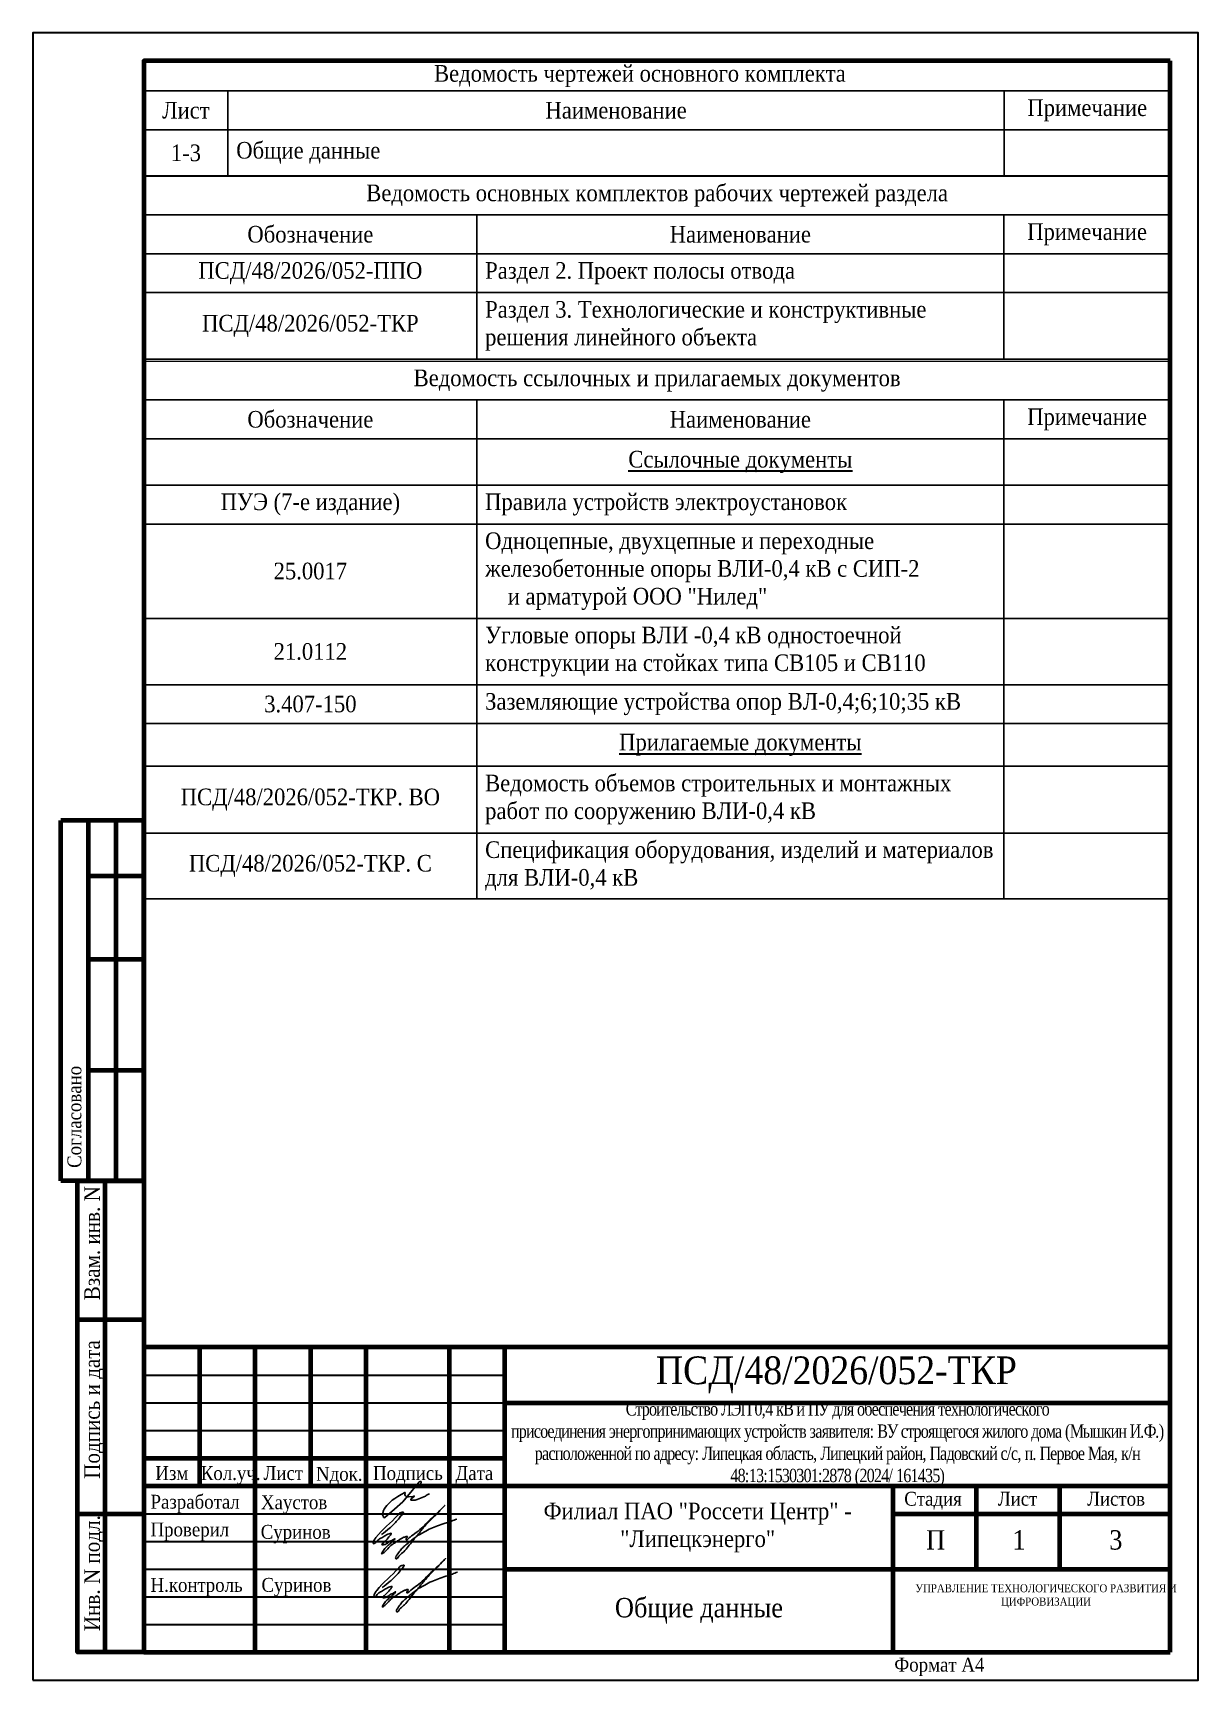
# Model space of a CAD drawing. Header units: millimetres. Extents: x 2174 to 9129, y 1758 to 2055.
# Drawn here: x 5953.7 to 6163.7, y 1758.4 to 2055.4 of the extents above; entities that cross this region are included whole.
import ezdxf

# ---------------------------------------------------------------- set-up
doc = ezdxf.new("R2010")
doc.units = ezdxf.units.MM
doc.layers.add('П', color=7, linetype='Continuous')
doc.layers.add('Чертеж', color=7, linetype='Continuous')
doc.styles.add('СПДС_BOLD', font='times.ttf', dxfattribs={"width": 0.8})
doc.styles.add('стиль1', font='times.ttf', dxfattribs={"width": 0.9, "height": 2})
doc.styles.add('стиль2', font='times.ttf', dxfattribs={"width": 0.9, "height": 2.5})

msp = doc.modelspace()

# ---------------------------------------------------------------- texts
at = {"layer": 'Чертеж', "lineweight": 25, "style": 'стиль1', "width": 0.9}
for s, height, p in [('Ведомость чертежей основного комплекта ', 3, (6025.991, 2046.611)), ('Изм', 2.5, (5975.756, 1794.472)), ('Кол.уч.', 2.5, (5983.953, 1794.472)), ('Лист', 2.5, (5995.276, 1794.472)), ('Подпись', 2.5, (6015, 1794.472)), ('Дата', 2.5, (6029.842, 1794.472)), ('Nдок.', 2.5, (6004.725, 1794.329)), ('Стадия', 2.5, (6110.75, 1789.84)), ('Лист', 2.5, (6127.623, 1789.84)), ('Листов', 2.5, (6143.721, 1789.84)), ('П', 3.5, (6114.7, 1781.925)), ('1', 3.5, (6130.249, 1781.925)), ('3', 3.5, (6147.692, 1781.925)), ('Формат А4', 2.5, (6108.964, 1759.927))]:
    msp.add_text(s, height=height, dxfattribs=at).set_placement(p)
at = {"layer": 'Чертеж', "lineweight": 25, "attachment_point": 5}
for s, insert, char_height, width, style in [('ПСД/48/2026/052-ТКР', (6098.508, 1813.442), 5, 119.88502, 'стиль2'), ('{\\T0.9;Строительство ЛЭП 0,4 кВ и ПУ для обеспечения технологического\\Pприсоединения энергопринимающих устройств заявителя: ВУ строящегося жилого дома (Мышкин И.Ф.) расположенной по адресу: Липецкая область, Липецкий район, Падовский с/с, п. Первое Мая, к/н 48:13:1530301:2878 (2024/ 161435)}', (6098.686, 1800.9), 2.4, 120.03319, 'СПДС_BOLD'), ('Филиал ПАО "Россети Центр" - "Липецкэнерго"', (6073.513, 1785.9, 0), 3, 70.37962, 'стиль1'), ('Общие данные', (6073.747, 1770.9), 3.5, 70.08803, 'стиль1'), ('{\\fTimes New Roman|b0|i0|c204|p16;\\H0.8x;УПРАВЛЕНИЕ ТЕХНОЛОГИЧЕСКОГО РАЗВИТИЯ И ЦИФРОВИЗАЦИИ}', (6136.299, 1773.521), 1.8, 54.19561, 'стиль2')]:
    msp.add_mtext(s, dxfattribs=dict(at, insert=insert, char_height=char_height, width=width, style=style))

# ---------------------------------------------------------------- blocks, each defined once
blk = doc.blocks.new('Штамп б')
at = {"lineweight": 70}
for points in [[(20, 0), (8, 0), (8, 85), (20, 85)], [(13, 0), (13, 85)], [(8, 60), (20, 60)], [(8, 25), (20, 25)]]:
    blk.add_lwpolyline(points, dxfattribs=at)
at = {"lineweight": 25, "style": 'стиль1', "width": 0.9}
for s, p in [('Взам. инв. N', (12.06, 63.49)), ('Подпись и дата', (12.06, 31.28)), ('Инв. N подл.', (12.06, 3.82))]:
    blk.add_text(s, height=2.8, rotation=90, dxfattribs=at).set_placement(p)
blk = doc.blocks.new('*T13')
at = {"layer": 'Defpoints', "color": 8, "linetype": 'ByBlock', "lineweight": 0, "transparency": 16777216}
for p, q in [((0, 0), (185, 0)), ((0, 0), (0, -7)), ((185, 0), (185, -7))]:
    blk.add_line(p, q, dxfattribs=at)
at = {"layer": 'Чертеж', "color": 0, "lineweight": -2, "transparency": 16777216}
for p, q in [((0, -7), (185, -7)), ((0, -7), (0, -14)), ((60, -7), (60, -14)), ((155, -7), (155, -14)), ((185, -7), (185, -14)), ((0, -14), (185, -14))]:
    blk.add_line(p, q, dxfattribs=at)
at = {"layer": 'Чертеж', "color": 0, "linetype": 'ByBlock', "lineweight": -2, "transparency": 16777216}
for p, q in [((0, -14), (0, -96.93)), ((60, -14), (60, -96.93)), ((155, -14), (155, -96.93)), ((185, -14), (185, -96.93)), ((0, -22.33), (185, -22.33)), ((0, -29.36), (185, -29.36)), ((0, -46.39), (185, -46.39)), ((0, -58.34), (185, -58.34)), ((0, -65.34), (185, -65.34)), ((0, -73.01), (185, -73.01)), ((0, -85.12), (185, -85.12)), ((0, -96.93), (185, -96.93))]:
    blk.add_line(p, q, dxfattribs=at)
at = {"layer": 'Чертеж', "color": 0, "lineweight": 30, "transparency": 16777216, "char_height": 3, "style": 'стиль1'}
for s, insert, width, attachment_point in [('Ведомость ссылочных и прилагаемых документов', (92.5, -5.5), 182, 8), ('Обозначение', (30, -10.5), 57, 5), ('Примечание', (170, -10.5), 27, 5), ('Наименование', (107.5, -10.5), 92, 5), ('{\\LСсылочные документы}', (107.5, -18.17), 92, 5), ('ПУЭ (7-е издание)', (30, -25.84), 57, 5), ('Правила устройств электроустановок', (61.5, -25.84), 92, 4), ('{\\C256;Одноцепные, двухцепные и переходные железобетонные опоры ВЛИ-0,4 кВ с СИП-2                  и арматурой ООО "Нилед"}', (61.5, -37.87), 92, 4), ('25.0017', (30, -37.87), 57, 5), ('{\\C256;Угловые опоры ВЛИ -0,4 кВ одностоечной конструкции на стойках типа СВ105 и СВ110}', (61.5, -52.37), 92, 4), ('21.0112', (30, -52.37), 57, 5), ('3.407-150', (30, -61.84), 57, 5), ('Заземляющие устройства опор ВЛ-0,4;6;10;35 кВ', (61.5, -61.84), 92, 4), ('{\\LПрилагаемые документы}', (107.5, -69.18), 92, 5), ('{\\C256;ПСД/48/2026/052-ТКР}. ВО', (30, -79.06), 57, 5), ('{\\C256;Ведомость объемов строительных и монтажных работ по сооружению ВЛИ-0,4 кВ}', (61.5, -79.06), 92, 4), ('{\\C256;ПСД/48/2026/052-ТКР}. С', (30, -91.02), 57, 5), ('{\\C256;Спецификация оборудования, изделий и материалов для ВЛИ-0,4 кВ}', (61.5, -91.02), 92, 4)]:
    blk.add_mtext(s, dxfattribs=dict(at, insert=insert, width=width, attachment_point=attachment_point))
blk = doc.blocks.new('*T14')
at = {"layer": 'Defpoints', "color": 8, "linetype": 'ByBlock', "lineweight": 0, "transparency": 16777216}
for p, q in [((0, 0), (185, 0)), ((0, 0), (0, -7.02)), ((185, 0), (185, -7.02))]:
    blk.add_line(p, q, dxfattribs=at)
at = {"layer": 'Чертеж', "color": 0, "lineweight": -2, "transparency": 16777216}
for p, q in [((0, -7.02), (185, -7.02)), ((0, -7.02), (0, -14.02)), ((60, -7.02), (60, -14.02)), ((155, -7.02), (155, -14.02)), ((185, -7.02), (185, -14.02)), ((0, -14.02), (185, -14.02)), ((0, -21.02), (155, -21.02)), ((0, -33.05), (155, -33.05))]:
    blk.add_line(p, q, dxfattribs=at)
at = {"layer": 'Чертеж', "color": 0, "linetype": 'ByBlock', "lineweight": -2, "transparency": 16777216}
for p, q in [((0, -14.02), (0, -33.05)), ((60, -14.02), (60, -33.05)), ((155, -14.02), (155, -33.05)), ((185, -14.02), (185, -33.05)), ((155, -21.02), (185, -21.02)), ((155, -33.05), (185, -33.05))]:
    blk.add_line(p, q, dxfattribs=at)
at = {"layer": 'Чертеж', "color": 0, "lineweight": 30, "transparency": 16777216, "char_height": 3, "style": 'стиль1'}
for s, insert, width, attachment_point in [('Ведомость основных комплектов рабочих чертежей раздела', (92.5, -5.52), 182, 8), ('Обозначение', (30, -10.52), 57, 5), ('Примечание', (170, -10.52), 27, 5), ('Наименование', (107.5, -10.52), 92, 5), ('{\\C256;ПСД/48/2026/052-ППО}', (30, -17.52), 57, 5), ('{\\W0.9;Раздел 2. Проект полосы отвода}', (61.5, -17.52), 92, 4), ('Раздел 3. Технологические и конструктивные решения линейного объекта ', (61.5, -27.03), 92, 4), ('{\\C256;ПСД/48/2026/052-ТКР}', (30, -27.03), 57, 5)]:
    blk.add_mtext(s, dxfattribs=dict(at, insert=insert, width=width, attachment_point=attachment_point))
blk = doc.blocks.new('*T15')
at = {"layer": 'Чертеж', "color": 0, "linetype": 'ByBlock', "lineweight": -2, "transparency": 16777216}
for p, q in [((0, 0), (185, 0)), ((0, 0), (0, -15.33)), ((15.14, 0), (15.14, -15.33)), ((155.07, 0), (155.07, -15.33)), ((185, 0), (185, -15.33)), ((0, -7), (185, -7)), ((0, -15.33), (185, -15.33))]:
    blk.add_line(p, q, dxfattribs=at)
at = {"layer": 'Чертеж', "color": 0, "lineweight": 30, "transparency": 16777216, "char_height": 3, "style": 'стиль1'}
for s, insert, width, attachment_point in [('Лист', (7.57, -3.5), 12.1433, 5), ('Наименование', (85.11, -3.5), 136.9236, 5), ('Примечание', (170.03, -3.5), 28.9331, 5), ('Общие данные ', (16.64, -11.17), 136.9236, 4)]:
    blk.add_mtext(s, dxfattribs=dict(at, insert=insert, width=width, attachment_point=attachment_point))
at = {"layer": 'Чертеж', "lineweight": 30, "transparency": 16777216, "insert": (7.57, -11.17), "char_height": 3, "width": 14.9433, "attachment_point": 5, "style": 'стиль1'}
blk.add_mtext('1-3', dxfattribs=at)
blk = doc.blocks.new('A$C7F1F469D')
at = {"color": 5, "lineweight": 25}
blk.add_spline([(-0.1, 1.78), (1.34, 2.93), (2.75, 4.33), (3.55, 5.31), (3.81, 5.64), (3.86, 5.8), (3.66, 5.81), (3.25, 5.7), (2.89, 5.36), (-1.09, 1.26), (-1.29, 0.98), (-1.47, 0.67), (-1.59, 0.28), (-1.54, 0.16), (-0.98, 0.55), (-0.42, 1.01), (0.34, 1.44), (1.08, 1.86), (1.69, 1.97), (1.62, 1.83), (1.26, 1.37), (0.56, 0.61), (0.16, 0.22), (0, 0), (0.24, -0.04), (0.82, 0.16), (1.44, 0.58), (2.18, 0.95), (2.33, 1.04), (1.93, 0.58), (1.28, 0.02), (0.64, -0.58), (0.1, -1.31), (-0.06, -1.68), (0.13, -1.59), (0.39, -1.41), (1.23, -0.56), (1.62, -0.16), (2.27, 0.27), (2.82, 0.65), (3.41, 1.04), (3.83, 1.25), (4.1, 1.35), (4.33, 1.44), (4.56, 1.45), (4.6, 1.35), (4.48, 1.19), (4.35, 0.92), (4.39, 0.82), (4.59, 0.91), (5.09, 1.34), (6.19, 2.18), (7.41, 3.21), (8.36, 4.22), (9.62, 5.31), (10.99, 6.68), (11.27, 6.98), (9.83, 5.51), (8.6, 4.26), (7.7, 3.28), (7.2, 2.7), (6.74, 2.12), (6.16, 1.41), (5.49, 0.62), (4.74, -0.34), (3.92, -1.29), (3.19, -1.94), (2.91, -2.31), (2.67, -2.58), (2.52, -2.55), (2.49, -2.26), (2.69, -1.9), (3.27, -1.11), (3.8, -0.52), (4.48, 0.07), (5.33, 0.79), (5.97, 1.29), (6.7, 1.77), (7.56, 2.21), (8.83, 2.91), (10.02, 3.35), (11.36, 3.83), (12.55, 4.24), (13.47, 4.57)], degree=3, dxfattribs=at)
blk = doc.blocks.new('Штамп фамилии')
at = {"layer": 'Чертеж', "color": 5, "lineweight": -2}
blk.add_lwpolyline([(47.47, 1.66), (47.54, 1.79), (47.62, 1.93), (47.66, 2.01), (47.7, 2.07), (47.73, 2.13), (47.76, 2.19), (47.76, 2.23), (47.76, 2.32), (47.74, 2.37), (47.71, 2.39), (47.66, 2.4), (47.61, 2.4), (47.56, 2.39), (47.52, 2.38), (47.44, 2.34), (47.38, 2.3), (47.33, 2.24), (47.26, 2.13), (45.27, -0.3), (44.41, -1.31), (42.95, -2.62), (41.21, -4.09), (41.09, -4.15), (41.01, -4.12), (40.97, -4.09), (40.93, -4.02), (40.86, -3.9), (40.8, -3.74), (40.79, -3.59), (40.79, -3.44), (40.82, -3.28), (40.86, -3.13), (40.9, -3.03), (40.96, -2.83), (41.05, -2.63), (41.29, -2.27), (41.56, -1.95), (42.15, -1.36), (42.5, -1), (42.96, -0.67), (43.54, -0.31), (44.11, 0.04), (44.76, 0.4), (44.84, 0.38), (44.86, 0.35), (44.86, 0.3), (44.81, -0.06), (44.88, -0.21), (44.95, -0.28), (45, -0.32), (45.11, -0.38), (45.27, -0.4), (45.46, -0.4), (46.3, -0.35), (46.39, -0.27), (46.46, -0.24), (46.48, -0.25), (46.48, -0.28), (46.47, -0.31), (46.46, -0.34), (46.44, -0.36), (46.39, -0.4), (46.28, -0.48), (45.92, -0.78), (45.89, -0.84), (45.87, -0.89), (45.87, -0.96), (45.9, -1), (46.03, -1.01), (46.17, -1), (46.59, -1), (46.68, -0.99), (46.84, -0.94), (47.03, -0.86), (48.5, -0.28), (48.66, -0.16), (48.81, -0.05), (48.96, 0.03), (49.07, 0.06), (49.21, 0.13)], dxfattribs=at)
at = {"layer": 'Чертеж', "color": 67, "lineweight": -2, "true_color": 0x727430}
for p in [(40.67, -8.99), (40.81, -18.55)]:
    blk.add_blockref('A$C7F1F469D', p, dxfattribs=at)
at = {"color": 7, "char_height": 2.5, "attachment_point": 4, "style": 'стиль1'}
for s, insert, width in [(' Разработал', (-1.9, -1.68), 17), ('Хаустов', (18.85, -1.78), 20), (' Проверил', (-1.9, -6.68), 17), (' Суринов', (17.96, -7.12), 20), (' Н.контроль', (-1.9, -16.68), 17), (' Суринов', (18.1, -16.68), 20)]:
    blk.add_mtext(s, dxfattribs=dict(at, insert=insert, width=width))
blk = doc.blocks.new('A$C31D65421')
blk.add_blockref('Штамп фамилии', (2.24, 18.43))
blk = doc.blocks.new('A$C5B0935FB')
at = {"lineweight": 70}
for p, q in [((20, 65), (5, 65)), ((5, 0), (5, 65)), ((10, 55), (10, 65)), ((15, 0), (15, 65)), ((20, 0), (20, 65)), ((10, 40), (10, 55)), ((10, 55), (20, 55)), ((10, 20), (10, 40)), ((10, 40), (20, 40)), ((10, 0), (10, 20)), ((10, 20), (20, 20)), ((10, 0), (5, 0)), ((15, 0), (10, 0)), ((20, 0), (15, 0)), ((15, 0), (15, 0))]:
    blk.add_line(p, q, dxfattribs=at)
at = {"lineweight": 25, "style": 'стиль1', "width": 0.9}
blk.add_text('Согласовано', height=2.5, rotation=90, dxfattribs=at).set_placement((8.72, 2.35))

# ---------------------------------------------------------------- linework, layer by layer
at = {"layer": 'П', "linetype": 'Continuous', "lineweight": 0}
msp.add_lwpolyline([(5953.703, 2055.4), (6163.703, 2055.4), (6163.703, 1758.4), (5953.703, 1758.4)], close=True, dxfattribs=at)
at = {"layer": 'П', "lineweight": 30}
msp.add_lwpolyline([(5953.703, 1758.4), (6163.703, 1758.4), (6163.703, 2055.4), (5953.703, 2055.4)], close=True, dxfattribs=at)
at = {"layer": 'Чертеж', "lineweight": 70}
for p, q in [((6158.703, 1763.4), (6158.703, 2050.4)), ((6158.703, 1818.4), (5973.703, 1818.4)), ((5973.703, 1818.4), (5973.703, 1763.4))]:
    msp.add_line(p, q, dxfattribs=at)
for points in [[(6158.703, 2050.4), (5973.703, 2050.4), (5973.703, 1763.4)], [(5983.703, 1818.4), (5983.703, 1793.4)], [(5993.703, 1818.4), (5993.703, 1763.4)], [(6003.703, 1818.4), (6003.703, 1793.4)], [(6013.703, 1818.4), (6013.703, 1763.4)], [(6028.703, 1818.4), (6028.703, 1763.4)], [(6038.703, 1818.4), (6038.703, 1763.4)], [(6038.703, 1808.4), (6158.703, 1808.4)], [(5973.703, 1798.4), (6038.703, 1798.4)], [(5973.703, 1793.4), (6158.703, 1793.4)], [(6108.703, 1793.4), (6108.703, 1763.4)], [(6123.703, 1793.4), (6123.703, 1778.4)], [(6138.703, 1793.4), (6138.703, 1778.4)], [(6108.703, 1788.4), (6158.703, 1788.4)], [(6038.703, 1778.4), (6158.703, 1778.4)], [(5973.703, 1763.4), (6158.703, 1763.4)]]:
    msp.add_lwpolyline(points, dxfattribs=at)
at = {"layer": 'Чертеж', "lineweight": 30}
for points in [[(5973.703, 1813.4), (6038.703, 1813.4)], [(5973.703, 1808.4), (6038.703, 1808.4)], [(5973.703, 1803.4), (6038.703, 1803.4)], [(5973.703, 1788.4), (6038.703, 1788.4)], [(5973.703, 1783.4), (6038.703, 1783.4)], [(5973.703, 1778.4), (6038.703, 1778.4)], [(5973.703, 1773.4), (6038.703, 1773.4)], [(5973.703, 1768.4), (6038.703, 1768.4)]]:
    msp.add_lwpolyline(points, dxfattribs=at)

# ---------------------------------------------------------------- block references
for name, p in [('*T15', (5973.703, 2044.937)), ('*T14', (5973.703, 2029.603)), ('*T13', (5973.703, 1996.214)), ('A$C5B0935FB', (5953.703, 1848.4))]:
    msp.add_blockref(name, p)
at = {"layer": 'Чертеж', "lineweight": 25}
msp.add_blockref('Штамп б', (5953.703, 1763.4), dxfattribs=at)
at = {"layer": 'Чертеж', "linetype": 'Continuous', "lineweight": 0}
msp.add_blockref('A$C31D65421', (5973.703, 1773.4), dxfattribs=at)

msp.set_redraw_order([(e.dxf.handle, doc.entitydb.next_handle()) for e in msp.query("TEXT MTEXT ATTDEF DIMENSION ARC_DIMENSION")])  # texts and dimensions are drawn at this point

doc.saveas('drawing.dxf')
